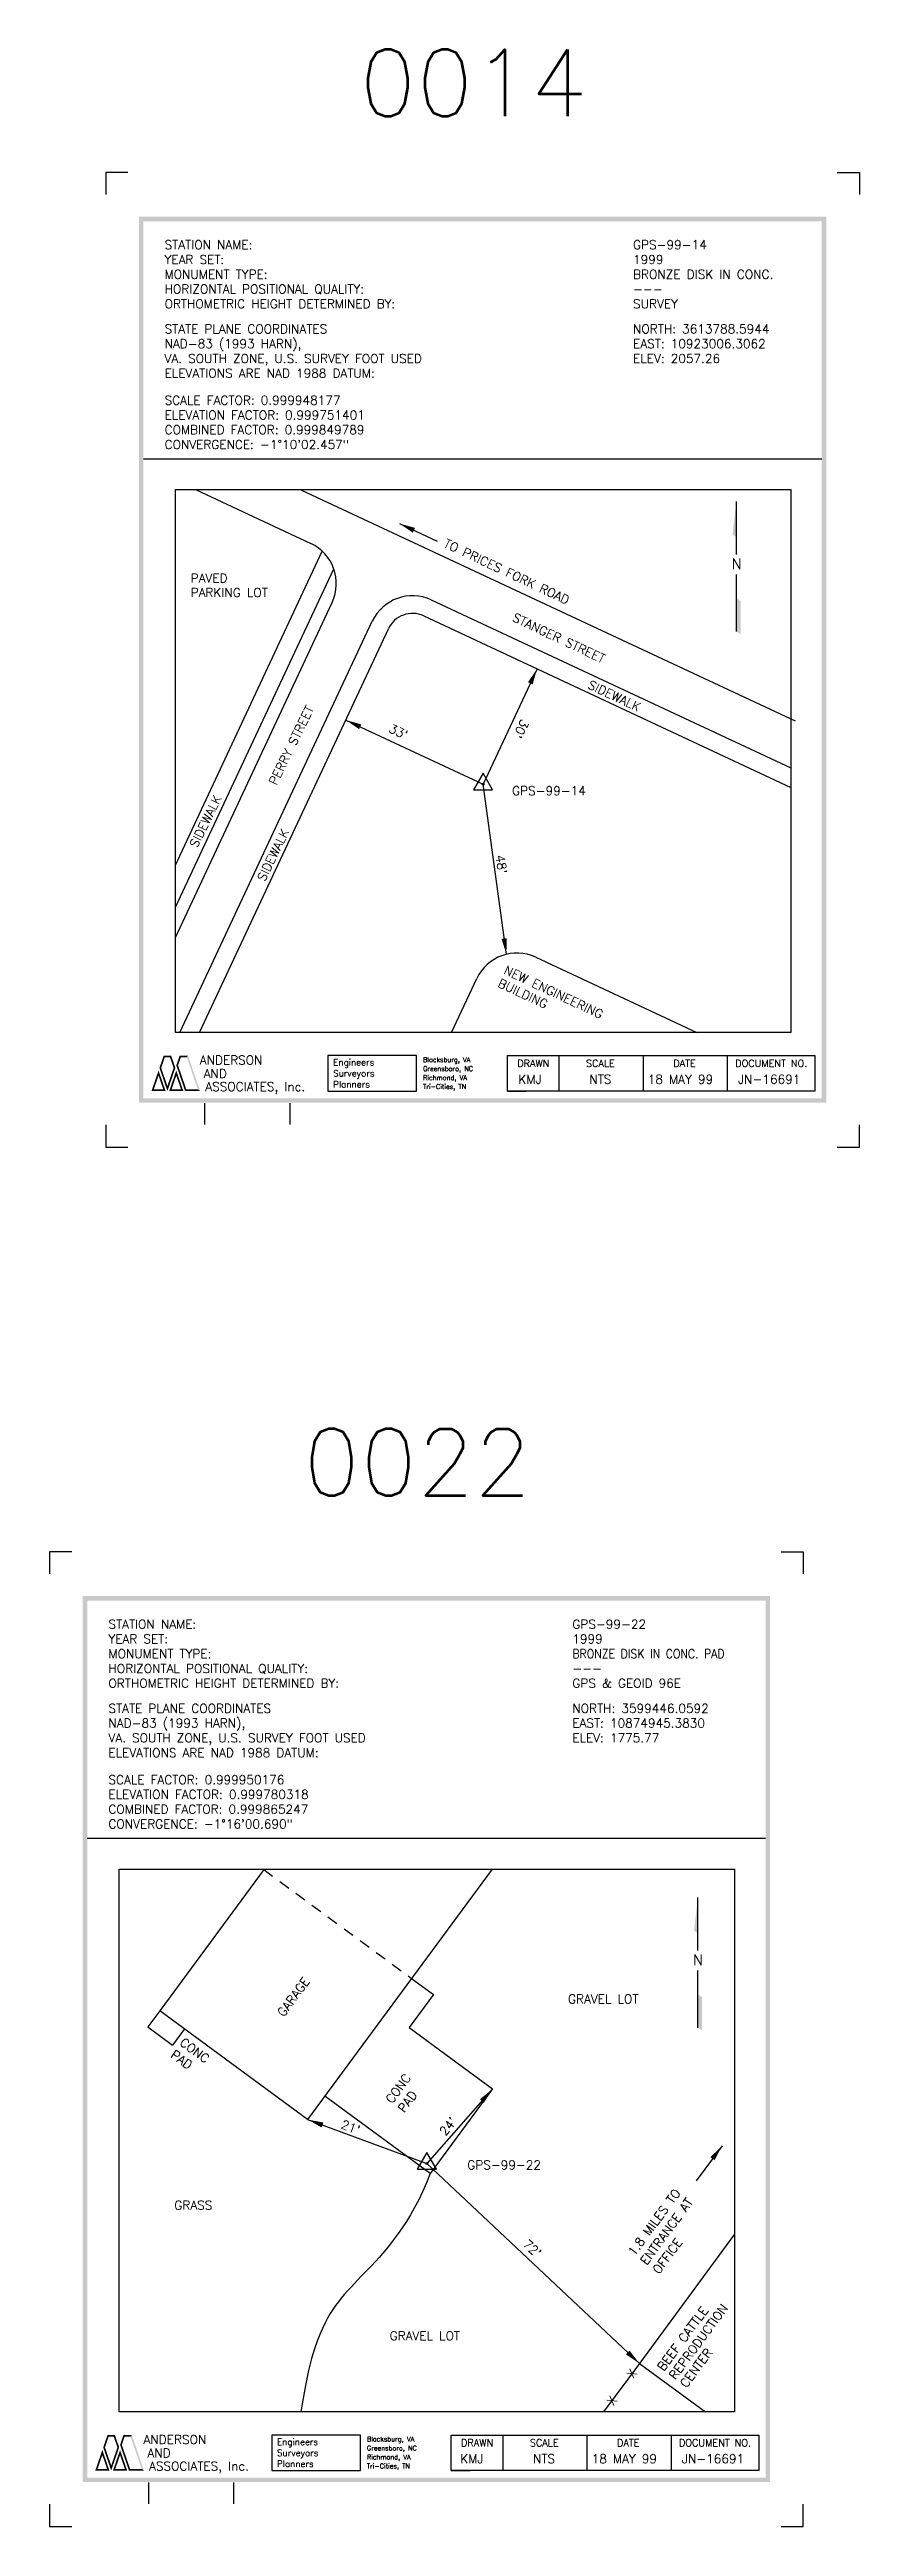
# Model space of a CAD drawing. Extents: x 8 to 108, y -27 to 17.
# Drawn here: x 73.11 to 82.24, y -26.92 to 1.04 of the extents above; entities that cross this region are included whole.
import ezdxf
from ezdxf.enums import TextEntityAlignment as Align

# ---------------------------------------------------------------- set-up
doc = ezdxf.new("R2010")
doc.units = 0
doc.header["$LTSCALE"] = 0.5
doc.header["$MEASUREMENT"] = 0
doc.linetypes.add('CENTER2', pattern=[1.125, 0.75, -0.125, 0.125, -0.125])
doc.linetypes.add('HIDDEN', pattern=[0.375, 0.25, -0.125])
doc.layers.get('0').update_dxf_attribs({"linetype": 'CONTINUOUS'})
for name, color, linetype in [('BLDG', 2, 'CONTINUOUS'), ('DWGINFO', 7, 'CONTINUOUS'), ('FENCE', 4, 'CONTINUOUS'), ('MISC', 7, 'CONTINUOUS'), ('MON', 6, 'CONTINUOUS'), ('N-ARROW', 7, 'CONTINUOUS'), ('ROAD', 1, 'CONTINUOUS'), ('SHT1', 1, 'CONTINUOUS'), ('SHT7', 7, 'CONTINUOUS'), ('SHTTRIM', 7, 'CONTINUOUS'), ('TXT1', 1, 'CONTINUOUS'), ('TXT2', 2, 'CONTINUOUS'), ('TXT7', 7, 'CONTINUOUS')]:
    doc.layers.add(name, color=color, linetype=linetype)
doc.styles.add('SHT', font='romans.shx')
doc.styles.get("Standard").update_dxf_attribs({"font": 'ROMANS'})
doc.dimstyles.get("Standard").update_dxf_attribs({"dimtxt": 0.18, "dimasz": 0.18, "dimexe": 0.18, "dimexo": 0.0625, "dimgap": 0.09, "dimtad": 0, "dimtih": 1, "dimtoh": 1, "dimdec": 4, "dimzin": 0, "dimtxsty": 'STANDARD', "dimcen": 0.09, "dimazin": 3, "dimtfac": 1, "dimtdec": 4, "dimtofl": 0, "dimtmove": 0, "dimatfit": 3, "dimtolj": 1, "dimtzin": 0})

msp = doc.modelspace()

# ---------------------------------------------------------------- texts
at = {"layer": 'BLDG', "linetype": 'CONTINUOUS'}
for s, rotation, p in [('STANGER STREET', 334.7922, (78.317, -5.41)), ('PERRY STREET', 63.918, (75.664, -7.275))]:
    msp.add_text(s, height=0.1, rotation=rotation, dxfattribs=at).set_placement(p)
at = {"layer": 'FENCE', "linetype": 'CONTINUOUS'}
for p in [(79.674, -25.193), (79.448, -25.5)]:
    msp.add_text('X', height=0.1, rotation=233.6567, dxfattribs=at).set_placement(p, align=Align.MIDDLE)
at = {"layer": 'MISC', "linetype": 'CONTINUOUS'}
for p in [(74.771, -7.98), (75.533, -8.36)]:
    msp.add_text('SIDEWALK', height=0.1, rotation=63.918, dxfattribs=at).set_placement(p)
at = {"layer": 'MON', "linetype": 'CONTINUOUS'}
for s, rotation, p in [("33'", 334.7922, (76.922, -6.662)), ("30'", 243.5554, (78.428, -6.513)), ("48'", 279.0749, (78.135, -8.061)), ("21'", 338.9335, (76.383, -22.42)), ("24'", 50.9439, (77.571, -22.517)), ("72'", 317.2214, (78.437, -23.744))]:
    msp.add_text(s, height=0.1, rotation=rotation, dxfattribs=at).set_placement(p)
at = {"layer": 'MON'}
for s, p in [('GPS-99-14', (78.323, -7.379)), ('GPS-99-22', (77.817, -22.889))]:
    msp.add_text(s, height=0.1, dxfattribs=at).set_placement(p)
at = {"layer": 'SHT1', "style": 'SHT'}
for s, p in [('ANDERSON', (74.8, -10.419)), (' AND', (74.775, -10.571)), ('  ASSOCIATES, Inc.', (74.725, -10.719)), ('ANDERSON', (74.166, -25.988)), (' AND', (74.141, -26.139)), ('  ASSOCIATES, Inc.', (74.091, -26.288))]:
    msp.add_text(s, height=0.1, dxfattribs=at).set_placement(p)
at = {"layer": 'SHT7', "color": 7, "style": 'SHT'}
for s, p in [('Blacksburg, VA', (77.319, -10.392)), ('Greensboro, NC', (77.319, -10.493)), ('Richmond, VA', (77.319, -10.594)), ('Tri-Cities, TN', (77.319, -10.695)), ('Blacksburg, VA', (76.685, -25.96)), ('Tri-Cities, TN', (76.685, -26.264)), ('Greensboro, NC', (76.685, -26.062)), ('Richmond, VA', (76.685, -26.163))]:
    msp.add_text(s, height=0.05369, dxfattribs=at).set_placement(p)
at = {"layer": 'SHT7', "style": 'SHT'}
for s, p in [('Surveyors', (76.305, -10.555)), ('Engineers', (76.305, -10.431)), ('Planners', (76.305, -10.679)), ('Engineers', (75.671, -26)), ('Surveyors', (75.671, -26.124)), ('Planners', (75.671, -26.248))]:
    msp.add_text(s, height=0.072, dxfattribs=at).set_placement(p)
for s, p in [('DRAWN', (78.562, -10.446)), ('SCALE', (79.319, -10.446)), ('DATE', (80.267, -10.446)), ('DOCUMENT NO.', (81.245, -10.446)), ('DRAWN', (77.928, -26.015)), ('SCALE', (78.685, -26.015)), ('DATE', (79.633, -26.015)), ('DOCUMENT NO.', (80.611, -26.015))]:
    msp.add_text(s, height=0.08, dxfattribs=at).set_placement(p, align=Align.CENTER)
at = {"layer": 'TXT1'}
for s, p in [('STATION NAME:', (74.403, -1.217)), ('GPS-99-14', (79.687, -1.217)), ('YEAR SET:', (74.403, -1.384)), ('1999', (79.687, -1.384)), ('MONUMENT TYPE:', (74.403, -1.551)), ('HORIZONTAL POSITIONAL QUALITY:', (74.403, -1.717)), ('BRONZE DISK IN CONC.', (79.687, -1.551)), ('---', (79.687, -1.717)), ('ORTHOMETRIC HEIGHT DETERMINED BY:', (74.403, -1.884)), ('SURVEY', (79.687, -1.884)), ('STATE PLANE COORDINATES', (74.403, -2.167)), ('NAD-83 (1993 HARN), ', (74.403, -2.334)), ('NORTH: 3613788.5944', (79.687, -2.167)), ('EAST: 10923006.3062', (79.687, -2.334)), ('VA. SOUTH ZONE, U.S. SURVEY FOOT USED', (74.403, -2.501)), ('ELEV: 2057.26', (79.687, -2.501)), ('ELEVATIONS ARE NAD 1988 DATUM:', (74.403, -2.667)), ('SCALE FACTOR: 0.999948177', (74.403, -2.972)), ('ELEVATION FACTOR: 0.999751401', (74.403, -3.139)), ('COMBINED FACTOR: 0.999849789', (74.403, -3.305)), ('CONVERGENCE: -1%%d10\'02.457"', (74.403, -3.472)), ('KMJ', (78.394, -10.636)), ('NTS', (79.193, -10.636)), ('18 MAY 99', (79.853, -10.636)), ('JN-16691', (80.871, -10.636)), ('STATION NAME:', (73.77, -16.786)), ('GPS-99-22', (79.002, -16.786)), ('YEAR SET:', (73.77, -16.952)), ('MONUMENT TYPE:', (73.77, -17.119)), ('1999', (79.002, -16.952)), ('HORIZONTAL POSITIONAL QUALITY:', (73.77, -17.286)), ('---', (79.002, -17.286)), ('ORTHOMETRIC HEIGHT DETERMINED BY:', (73.77, -17.452)), ('GPS & GEOID 96E', (79.002, -17.452)), ('STATE PLANE COORDINATES', (73.77, -17.736)), ('NAD-83 (1993 HARN), ', (73.77, -17.902)), ('NORTH: 3599446.0592', (79.002, -17.736)), ('EAST: 10874945.3830', (79.002, -17.902)), ('VA. SOUTH ZONE, U.S. SURVEY FOOT USED', (73.77, -18.069)), ('ELEVATIONS ARE NAD 1988 DATUM:', (73.77, -18.236)), ('ELEV: 1775.77', (79.002, -18.069)), ('SCALE FACTOR: 0.999950176', (73.77, -18.541)), ('ELEVATION FACTOR: 0.999780318', (73.77, -18.707)), ('COMBINED FACTOR: 0.999865247', (73.77, -18.874)), ('CONVERGENCE: -1%%d16\'00.690"', (73.77, -19.041)), ('KMJ', (77.737, -26.205)), ('NTS', (78.559, -26.205)), ('18 MAY 99', (79.22, -26.205)), ('JN-16691', (80.237, -26.205))]:
    msp.add_text(s, height=0.1, dxfattribs=at).set_placement(p)
at = {"layer": 'TXT1', "linetype": 'CONTINUOUS'}
for s, rotation, p in [('TO PRICES FORK ROAD', 334.7922, (77.542, -4.573)), ('1.8 MILES TO', 53.6567, (79.702, -23.875)), ('ENTRANCE AT', 53.6567, (79.841, -23.977)), ('OFFICE', 53.6567, (79.98, -24.079))]:
    msp.add_text(s, height=0.1, rotation=rotation, dxfattribs=at).set_placement(p)
at = {"layer": 'TXT1', "width": 0.9}
msp.add_text('BRONZE DISK IN CONC. PAD', height=0.1, dxfattribs=at).set_placement((79.002, -17.119))
at = {"layer": 'TXT2'}
for s, p in [('0014', (76.6, 0.286)), ('0022', (75.966, -15.282))]:
    msp.add_text(s, height=0.75, dxfattribs=at).set_placement(p)
at = {"layer": 'TXT2', "linetype": 'CONTINUOUS'}
for s, rotation, p in [('BUILDING', 334.8121, (78.152, -9.536)), ('NEW ENGINEERING', 334.8121, (78.22, -9.389)), ('GARAGE', 53.6567, (75.747, -21.175)), ('BEEF CATTLE', 53.6567, (80.033, -25.174)), ('REPRODUCTION', 53.6567, (80.164, -25.271)), ('CENTER', 53.6567, (80.289, -25.363))]:
    msp.add_text(s, height=0.1, rotation=rotation, dxfattribs=at).set_placement(p)
at = {"layer": 'TXT7', "linetype": 'CONTINUOUS'}
for s, p in [('PAVED', (74.697, -4.98)), ('PARKING LOT', (74.697, -5.142)), ('GRAVEL LOT', (78.954, -21.016)), ('GRASS', (74.513, -23.343)), ('GRAVEL LOT', (76.942, -24.817))]:
    msp.add_text(s, height=0.1, dxfattribs=at).set_placement(p)
for s, rotation, p in [('SIDEWALK', 334.7922, (79.168, -6.168)), ('CONC', 323.6567, (74.564, -21.477)), ('PAD', 323.6567, (74.462, -21.615)), ('CONC', 53.6567, (76.969, -22.155)), ('PAD', 53.6567, (77.107, -22.257))]:
    msp.add_text(s, height=0.1, rotation=rotation, dxfattribs=at).set_placement(p)

# ---------------------------------------------------------------- blocks, each defined once
blk = doc.blocks.new('NEWLOGOSOLID', base_point=(1, 1))
for points in [[(1, 1), (1.066356, 1.0475), (1.2, 1.580842), (1.2, 1.435632)], [(1.2, 1.580842), (1.2, 1.435632), (1.4, 1), (1.333644, 1.0475)], [(1.225, 1.653447), (1.275, 1.653447), (1.344328, 2), (1.377972, 1.9525)], [(1.45, 1), (1.45, 1.145211), (1.225, 1.653447), (1.275, 1.653447)], [(1.344328, 2), (1.377972, 1.9525), (1.555672, 2), (1.522028, 1.9525)], [(1.675, 1.653447), (1.625, 1.653447), (1.45, 1), (1.45, 1.145211)], [(1.5, 1), (1.566356, 1.0475), (1.7, 1.580842), (1.7, 1.435632)], [(1.555672, 2), (1.522028, 1.9525), (1.675, 1.653447), (1.625, 1.653447)], [(1.7, 1.726053), (1.75, 1.726053), (1.794328, 2), (1.827972, 1.9525)], [(1.95, 1), (1.983644, 1.0475), (1.7, 1.726053), (1.75, 1.726053)], [(1.7, 1.580842), (1.7, 1.435632), (1.9, 1), (1.833644, 1.0475)], [(1.794328, 2), (1.827972, 1.9525), (2.030672, 2), (1.997028, 1.9525)], [(2.030672, 2), (1.997028, 1.9525), (2.375, 1), (2.308644, 1.0475)], [(1.4, 1), (1.333644, 1.0475), (1, 1), (1.066356, 1.0475)], [(1.9, 1), (1.833644, 1.0475), (1.5, 1), (1.566356, 1.0475)], [(2.375, 1), (2.308644, 1.0475), (1.95, 1), (1.983644, 1.0475)]]:
    blk.add_solid(points)
blk = doc.blocks.new('DWGINFO')
for p, q in [((2.602, 1.704), (2.602, 2.004)), ((3.802, 1.704), (3.802, 2.004))]:
    blk.add_line(p, q)
at = {"flags": 2}
blk.add_attdef('DWGNAME', text='', height=0.1, dxfattribs=at).set_placement((2.502, 1.804), align=Align.RIGHT)
blk.add_attdef('DWGEDITDATE', text='', height=0.1, dxfattribs=at).set_placement((3.202, 1.804), align=Align.CENTER)
blk.add_attdef('DWGBY', (3.902, 1.804), '', height=0.1, dxfattribs=at)
blk = doc.blocks.new('SP-HORIZ')
blk.add_lwpolyline([(0, 0.062), (-0.054, -0.031), (0.054, -0.031)], close=True)
at = {"const_width": 0.005}
blk.add_lwpolyline([(-0.002, 0, 1), (0.002, 0, 1)], format="xyb", close=True, dxfattribs=at)
blk.add_circle((0, 0), 0.005)
blk = doc.blocks.new('N-ARROW')
for p, q in [((0, 0.14), (0, 0.94)), ((0, -1.02), (0, -0.16))]:
    blk.add_line(p, q)
for points in [[(0, 0.4), (-0.06, 0.44), (0, 0.94)], [(0, -1.02), (0.06, -1.06), (0, -0.52), (0.06, -0.56)]]:
    blk.add_solid(points)
blk.add_text('N', height=0.16).set_placement((0, 0), align=Align.MIDDLE)

# ---------------------------------------------------------------- linework, layer by layer
at = {"layer": 'BLDG', "linetype": 'CONTINUOUS'}
for p, q in [((78.589, -9.208), (80.407, -10.059)), ((77.639, -10.059), (77.924, -9.45)), ((75.526, -19.499), (74.348, -21.099)), ((78.096, -19.499), (76.016, -22.326)), ((76.016, -22.326), (74.348, -21.099)), ((80.832, -23.62), (79.758, -25.079)), ((79.758, -25.079), (80.503, -25.627))]:
    msp.add_line(p, q, dxfattribs=at)
at = {"layer": 'BLDG', "linetype": 'HIDDEN'}
msp.add_line((75.521, -19.506), (77.188, -20.733), dxfattribs=at)
at = {"layer": 'BLDG', "linetype": 'CONTINUOUS'}
msp.add_arc((78.377, -9.661), 0.5, 64.9382, 154.9382, dxfattribs=at)
at = {"layer": 'FENCE', "linetype": 'CONTINUOUS'}
msp.add_line((79.758, -25.079), (79.355, -25.627), dxfattribs=at)
at = {"layer": 'MISC', "linetype": 'CONTINUOUS'}
for p, q in [((74.525, -8.171), (76.182, -4.627)), ((74.525, -8.643), (76.311, -4.824)), ((74.796, -10.059), (76.927, -5.501)), ((77.326, -5.356), (81.466, -7.292)), ((77.435, -20.914), (77.16, -21.288)), ((77.188, -20.733), (77.435, -20.914)), ((74.348, -21.099), (74.214, -21.282)), ((74.214, -21.282), (74.492, -21.487)), ((74.627, -21.304), (74.492, -21.487)), ((77.16, -21.288), (78.102, -21.981)), ((77.399, -22.937), (76.21, -22.062)), ((78.102, -21.981), (77.399, -22.937))]:
    msp.add_line(p, q, dxfattribs=at)
msp.add_lwpolyline([(77.399, -22.937), (77.357, -23.042), (77.313, -23.141), (77.269, -23.234), (77.223, -23.32), (77.177, -23.401), (77.131, -23.477), (77.084, -23.547), (77.039, -23.612), (76.994, -23.673), (76.95, -23.73), (76.907, -23.784), (76.864, -23.834), (76.822, -23.882), (76.781, -23.928), (76.74, -23.972), (76.699, -24.015), (76.659, -24.057), (76.618, -24.098), (76.579, -24.14), (76.54, -24.18), (76.502, -24.221), (76.465, -24.261), (76.43, -24.302), (76.395, -24.342), (76.363, -24.383), (76.331, -24.425), (76.301, -24.469), (76.271, -24.516), (76.242, -24.567), (76.213, -24.622), (76.184, -24.683), (76.154, -24.751), (76.124, -24.826), (76.093, -24.915), (76.061, -25.025), (76.027, -25.16), (75.991, -25.328), (75.954, -25.534), (75.939, -25.627)], dxfattribs=at)
msp.add_arc((77.199, -5.628), 0.3, 64.9382, 154.9382, dxfattribs=at)
at = {"layer": 'ROAD', "linetype": 'CONTINUOUS'}
for p, q in [((74.75, -3.931), (76.052, -4.54)), ((75.947, -3.938), (81.515, -6.542)), ((74.525, -8.986), (76.293, -5.204)), ((77.411, -5.175), (81.466, -7.071)), ((74.575, -10.059), (76.746, -5.416))]:
    msp.add_line(p, q, dxfattribs=at)
for points in [[(74.525, -3.931), (81.466, -3.931), (81.466, -10.059), (74.525, -10.059)], [(73.891, -19.499), (80.832, -19.499), (80.832, -25.627), (73.891, -25.627)]]:
    msp.add_lwpolyline(points, close=True, dxfattribs=at)
for centre, start, end in [((75.84, -4.992), 334.9382, 64.9382), ((77.199, -5.628), 64.9382, 154.9382)]:
    msp.add_arc(centre, 0.5, start, end, dxfattribs=at)
at = {"layer": 'SHT1'}
for p, q in [((78.855, -10.719), (78.855, -10.319)), ((79.805, -10.719), (79.805, -10.319)), ((80.753, -10.719), (80.753, -10.319)), ((78.221, -26.288), (78.221, -25.888)), ((79.171, -26.288), (79.171, -25.888)), ((80.119, -26.288), (80.119, -25.888))]:
    msp.add_line(p, q, dxfattribs=at)
for points in [[(76.245, -10.719), (77.245, -10.719), (77.245, -10.319), (76.245, -10.319), (76.245, -10.719)], [(78.269, -10.319), (78.269, -10.319), (78.439, -10.319)], [(78.269, -10.719), (78.481, -10.719)], [(75.611, -26.288), (76.611, -26.288), (76.611, -25.888), (75.611, -25.888), (75.611, -26.288)], [(77.635, -25.888), (77.635, -25.888), (77.805, -25.888)], [(77.635, -26.288), (77.848, -26.288)]]:
    msp.add_lwpolyline(points, dxfattribs=at)
for points in [[(78.269, -10.319), (81.738, -10.319), (81.738, -10.719), (78.269, -10.719)], [(77.635, -25.888), (81.104, -25.888), (81.104, -26.288), (77.635, -26.288)]]:
    msp.add_lwpolyline(points, close=True, dxfattribs=at)
for points in [[(74.115, -0.851), (81.865, -0.851), (74.115, -0.901), (81.865, -0.901)], [(74.115, -0.901), (74.165, -0.901), (74.115, -10.801), (74.165, -10.801)], [(81.815, -0.901), (81.865, -0.901), (81.815, -10.801), (81.865, -10.801)], [(74.115, -10.801), (81.865, -10.801), (74.115, -10.851), (81.865, -10.851)], [(73.481, -16.419), (81.231, -16.419), (73.481, -16.469), (81.231, -16.469)], [(73.481, -16.469), (73.531, -16.469), (73.481, -26.369), (73.531, -26.369)], [(81.181, -16.469), (81.231, -16.469), (81.181, -26.369), (81.231, -26.369)], [(73.481, -26.369), (81.231, -26.369), (73.481, -26.419), (81.231, -26.419)]]:
    msp.add_solid(points, dxfattribs=at)
at = {"layer": 'SHTTRIM'}
for p, q in [((73.74, -0.351), (73.74, -0.601)), ((73.99, -0.351), (73.74, -0.351)), ((81.99, -0.351), (82.24, -0.351)), ((82.24, -0.351), (82.24, -0.601)), ((73.356, -15.919), (73.106, -15.919)), ((73.106, -15.919), (73.106, -16.169)), ((81.356, -15.919), (81.606, -15.919)), ((81.606, -15.919), (81.606, -16.169))]:
    msp.add_line(p, q, dxfattribs=at)
for points in [[(73.74, -11.101), (73.74, -11.351), (73.99, -11.351)], [(81.99, -11.351), (82.24, -11.351), (82.24, -11.101)], [(73.106, -26.669), (73.106, -26.919), (73.356, -26.919)], [(81.356, -26.919), (81.606, -26.919), (81.606, -26.669)]]:
    msp.add_lwpolyline(points, dxfattribs=at)
at = {"layer": 'TXT1'}
for p, q in [((74.165, -3.583), (81.815, -3.583)), ((73.531, -19.151), (81.181, -19.151))]:
    msp.add_line(p, q, dxfattribs=at)

# ---------------------------------------------------------------- block references
at = {"layer": 'DWGINFO', "xscale": 0.8, "yscale": 0.8, "zscale": 0.8}
for p in [(72.777, -12.459), (72.143, -28.028)]:
    msp.add_blockref('DWGINFO', p, dxfattribs=at)
at = {"layer": 'MON', "linetype": 'CONTINUOUS', "xscale": 2, "yscale": 2, "zscale": 2, "rotation": 359.8120852138376}
msp.add_blockref('SP-HORIZ', (77.995, -7.256), dxfattribs=at)
at = {"layer": 'MON', "linetype": 'CONTINUOUS', "xscale": 2, "yscale": 2, "zscale": 2}
msp.add_blockref('SP-HORIZ', (77.361, -22.824), dxfattribs=at)
at = {"layer": 'N-ARROW', "linetype": 'CENTER2', "xscale": 0.75, "yscale": 0.75, "zscale": 0.75}
for p in [(80.854, -4.768), (80.419, -20.525)]:
    msp.add_blockref('N-ARROW', p, dxfattribs=at)
at = {"layer": 'SHT1', "xscale": 0.4, "yscale": 0.4, "zscale": 0.4}
for p in [(74.255, -10.719), (73.621, -26.288)]:
    msp.add_blockref('NEWLOGOSOLID', p, dxfattribs=at)

msp.set_redraw_order([(e.dxf.handle, doc.entitydb.next_handle()) for e in msp.query("TEXT MTEXT ATTDEF DIMENSION ARC_DIMENSION")])  # texts and dimensions are drawn at this point

# ---------------------------------------------------------------- leaders
at = {"layer": 'MON', "linetype": 'CONTINUOUS'}
for points in [[(78.604, -5.954), (77.995, -7.256)], [(76.446, -6.531), (77.995, -7.256)], [(78.258, -9.176), (77.995, -7.256)], [(78.102, -21.981), (77.361, -22.824)], [(76.016, -22.326), (77.361, -22.824)], [(79.758, -25.079), (77.361, -22.824)]]:
    msp.add_leader(points, dimstyle='STANDARD', dxfattribs=at)
at = {"layer": 'TXT1', "linetype": 'CONTINUOUS'}
for points in [[(77.052, -4.314), (77.479, -4.512)], [(80.69, -22.624), (80.398, -23.017)]]:
    msp.add_leader(points, dimstyle='STANDARD', dxfattribs=at)

doc.saveas('drawing.dxf')
